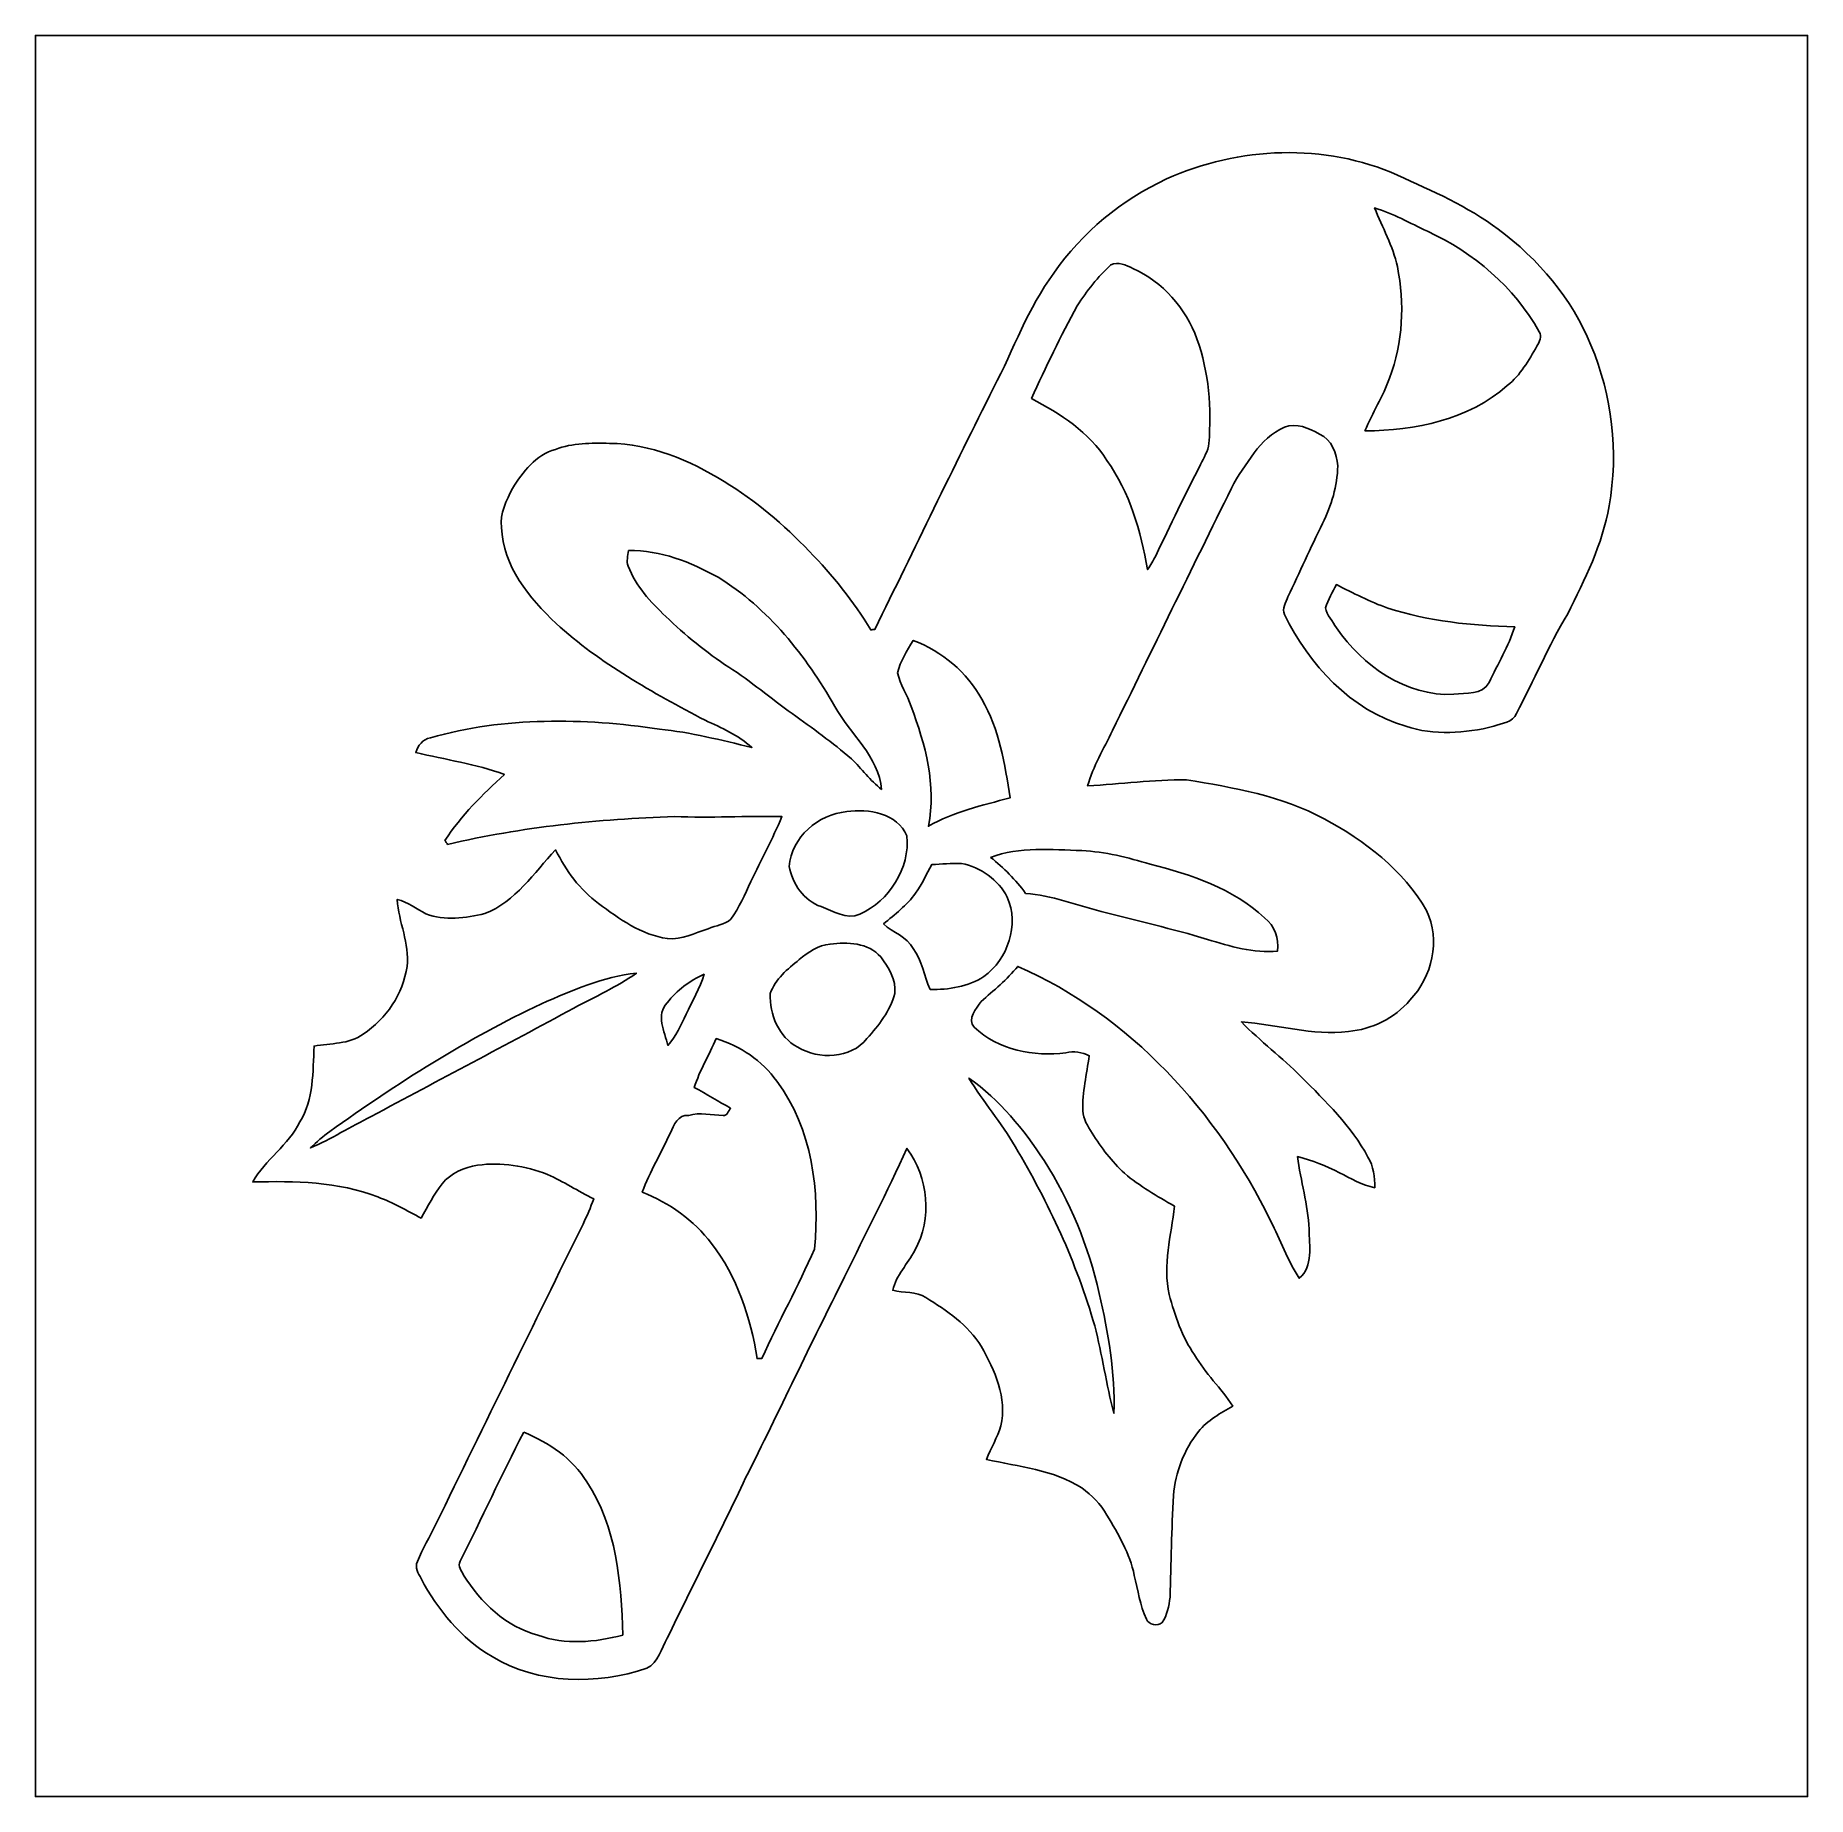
# Model space of a CAD drawing. Header units: centimetres. Extents: x -16.8 to 16.8, y -16.7 to 16.7.
import ezdxf

# ---------------------------------------------------------------- set-up
doc = ezdxf.new("R2010")
doc.units = ezdxf.units.CM
doc.header["$MEASUREMENT"] = 0
doc.layers.add('Layer 1', color=7, linetype='Continuous')

msp = doc.modelspace()

# ---------------------------------------------------------------- linework, layer by layer
at = {"layer": 'Layer 1', "color": 7}
for points, knots in [([(-16.77458, 16.66875), (-16.77458, 16.66875), (16.77458, 16.66875), (16.77458, 16.66875), (16.77458, 16.66875), (16.77458, 16.66875), (16.77458, -16.66875), (16.77458, -16.66875), (16.77458, -16.66875), (16.77458, -16.66875), (-16.77458, -16.66875), (-16.77458, -16.66875), (-16.77458, -16.66875), (-16.77458, -16.66875), (-16.77458, 16.66875), (-16.77458, 16.66875), (-16.77458, 16.66875), (-16.77458, 16.66875), (-16.77458, 16.66875), (-16.77458, 16.66875)], [0, 0, 0, 0, 0.16666667, 0.16666667, 0.16666667, 0.16666667, 0.33333333, 0.33333333, 0.33333333, 0.33333333, 0.5, 0.5, 0.5, 0.5, 0.66666667, 0.66666667, 0.66666667, 0.66666667, 1, 1, 1, 1]), ([(4.63903, 13.95201), (3.79166, 13.55302), (3.03636, 12.94377), (2.50613, 12.16766), (2.50613, 12.16766), (2.01189, 11.50937), (1.74484, 10.72162), (1.3649, 9.99878), (1.3649, 9.99878), (0.60219, 8.48078), (-0.13794, 6.95113), (-0.88194, 5.42431), (-0.88194, 5.42431), (-0.90135, 5.42255), (-0.94015, 5.41867), (-0.95956, 5.4169), (-0.95956, 5.4169), (-1.28729, 5.95736), (-1.68487, 6.45301), (-2.12619, 6.90492), (-2.12619, 6.90492), (-2.60421, 7.41116), (-3.14043, 7.86589), (-3.73874, 8.2236), (-3.73874, 8.2236), (-4.39103, 8.62718), (-5.13009, 8.94151), (-5.90832, 8.94715), (-5.90832, 8.94715), (-6.25158, 8.95209), (-6.60435, 8.95773), (-6.93032, 8.83356), (-6.93032, 8.83356), (-7.29791, 8.73019), (-7.55262, 8.40916), (-7.74136, 8.09554), (-7.74136, 8.09554), (-7.85389, 7.86694), (-7.9883, 7.62141), (-7.95161, 7.35718), (-7.95161, 7.35718), (-7.92409, 6.62199), (-7.42597, 6.02086), (-6.91762, 5.53579), (-6.91762, 5.53579), (-6.08189, 4.77767), (-5.08882, 4.22522), (-4.09504, 3.70487), (-4.09504, 3.70487), (-3.78425, 3.56306), (-3.46745, 3.42406), (-3.21169, 3.19158), (-3.21169, 3.19158), (-3.79024, 3.3274), (-4.36809, 3.47663), (-4.96147, 3.53871), (-4.96147, 3.53871), (-6.39868, 3.74826), (-7.89058, 3.77331), (-9.29781, 3.37432), (-9.29781, 3.37432), (-9.44069, 3.34257), (-9.53558, 3.2318), (-9.57404, 3.09457), (-9.57404, 3.09457), (-9.01347, 2.9591), (-8.43844, 2.87973), (-7.89481, 2.67758), (-7.89481, 2.67758), (-8.30792, 2.29905), (-8.71502, 1.90535), (-9.02123, 1.43192), (-9.02123, 1.43192), (-9.00889, 1.41252), (-8.98384, 1.37372), (-8.97114, 1.35431), (-8.97114, 1.35431), (-7.56461, 1.6891), (-6.11787, 1.83339), (-4.67501, 1.88172), (-4.67501, 1.88172), (-3.99697, 1.85596), (-3.31964, 1.89512), (-2.64125, 1.88278), (-2.64125, 1.88278), (-2.81658, 1.46262), (-3.04059, 1.06504), (-3.22933, 0.65123), (-3.22933, 0.65123), (-3.34574, 0.40922), (-3.44946, 0.15769), (-3.60962, -0.05927), (-3.60962, -0.05927), (-3.7271, -0.16439), (-3.89714, -0.17956), (-4.03613, -0.24165), (-4.03613, -0.24165), (-4.28907, -0.3175), (-4.53637, -0.45508), (-4.80942, -0.42651), (-4.80942, -0.42651), (-5.30648, -0.35807), (-5.72206, -0.05292), (-6.11505, 0.23495), (-6.11505, 0.23495), (-6.46889, 0.49742), (-6.73206, 0.85866), (-6.92609, 1.2506), (-6.92609, 1.2506), (-7.34025, 0.81986), (-7.68385, 0.27093), (-8.26735, 0.04657), (-8.26735, 0.04657), (-8.63, -0.03951), (-9.02617, -0.09102), (-9.38389, 0.03916), (-9.38389, 0.03916), (-9.56098, 0.13617), (-9.72397, 0.26529), (-9.92364, 0.31256), (-9.92364, 0.31256), (-9.90141, -0.11606), (-9.68657, -0.51894), (-9.73878, -0.95426), (-9.73878, -0.95426), (-9.81851, -1.47426), (-10.12684, -1.94945), (-10.56958, -2.23414), (-10.56958, -2.23414), (-10.83522, -2.43699), (-11.18835, -2.4003), (-11.4995, -2.4638), (-11.4995, -2.4638), (-11.52208, -2.94711), (-11.50726, -3.46851), (-11.76655, -3.89819), (-11.76655, -3.89819), (-11.98668, -4.33705), (-12.42201, -4.60975), (-12.66084, -5.03414), (-12.66084, -5.03414), (-11.86603, -5.01615), (-11.04547, -5.02532), (-10.29406, -5.31883), (-10.29406, -5.31883), (-10.00584, -5.41972), (-9.74443, -5.58024), (-9.47314, -5.71818), (-9.47314, -5.71818), (-9.34614, -5.49875), (-9.23043, -5.27156), (-9.07733, -5.06871), (-9.07733, -5.06871), (-8.91187, -4.86728), (-8.65576, -4.75791), (-8.40317, -4.71876), (-8.40317, -4.71876), (-7.9569, -4.65314), (-7.49759, -4.72934), (-7.08025, -4.89373), (-7.08025, -4.89373), (-6.77757, -5.02461), (-6.50205, -5.20982), (-6.20536, -5.35376), (-6.20536, -5.35376), (-6.26357, -5.51674), (-6.33271, -5.67619), (-6.40821, -5.83177), (-6.40821, -5.83177), (-7.33848, -7.72442), (-8.26946, -9.61672), (-9.19304, -11.51255), (-9.19304, -11.51255), (-9.3091, -11.74962), (-9.44421, -11.97786), (-9.5437, -12.22234), (-9.5437, -12.22234), (-9.60014, -12.33346), (-9.52218, -12.44459), (-9.47526, -12.54266), (-9.47526, -12.54266), (-9.15388, -13.13215), (-8.7189, -13.68037), (-8.12906, -14.01939), (-8.12906, -14.01939), (-7.25382, -14.55032), (-6.14927, -14.55385), (-5.19712, -14.24129), (-5.19712, -14.24129), (-4.98193, -14.12628), (-4.92689, -13.86805), (-4.81224, -13.67261), (-4.81224, -13.67261), (-4.32753, -12.65661), (-3.80824, -11.65719), (-3.32916, -10.63837), (-3.32916, -10.63837), (-2.69487, -9.37436), (-2.09691, -8.09272), (-1.45556, -6.83225), (-1.45556, -6.83225), (-1.06504, -6.02015), (-0.64841, -5.22041), (-0.27517, -4.4002), (-0.27517, -4.4002), (0.12806, -4.94912), (0.21061, -5.72982), (-0.12841, -6.32954), (-0.12841, -6.32954), (-0.25753, -6.58777), (-0.48084, -6.79591), (-0.54434, -7.08589), (-0.54434, -7.08589), (-0.3369, -7.14128), (-0.10336, -7.09542), (0.08149, -7.22383), (0.08149, -7.22383), (0.47942, -7.46478), (0.88159, -7.74347), (1.13136, -8.14599), (1.13136, -8.14599), (1.38571, -8.59931), (1.62348, -9.12107), (1.50495, -9.65341), (1.50495, -9.65341), (1.43545, -9.87284), (1.31445, -10.07145), (1.22978, -10.28524), (1.22978, -10.28524), (1.84009, -10.42882), (2.4959, -10.47715), (3.0353, -10.8271), (3.0353, -10.8271), (3.22227, -10.96857), (3.39796, -11.13261), (3.51084, -11.3411), (3.51084, -11.3411), (3.72428, -11.69952), (3.94441, -12.06782), (4.02908, -12.48198), (4.02908, -12.48198), (4.09928, -12.75891), (4.13456, -13.04854), (4.25803, -13.3096), (4.25803, -13.3096), (4.30777, -13.41649), (4.46581, -13.45424), (4.55718, -13.37698), (4.55718, -13.37698), (4.64961, -13.23305), (4.68665, -13.0616), (4.70464, -12.89403), (4.70464, -12.89403), (4.72652, -12.25268), (4.7311, -11.61062), (4.77167, -10.97033), (4.77167, -10.97033), (4.80413, -10.53147), (4.97099, -10.10426), (5.24404, -9.75995), (5.24404, -9.75995), (5.41267, -9.54229), (5.66279, -9.41493), (5.89386, -9.27594), (5.89386, -9.27594), (5.66984, -8.93939), (5.37386, -8.65717), (5.16749, -8.30827), (5.16749, -8.30827), (4.93183, -7.96502), (4.79637, -7.56497), (4.68877, -7.16633), (4.68877, -7.16633), (4.56247, -6.61), (4.72793, -6.04449), (4.78966, -5.49063), (4.78966, -5.49063), (4.46158, -5.30401), (4.13209, -5.11351), (3.8421, -4.87116), (3.8421, -4.87116), (3.60645, -4.64467), (3.40078, -4.38714), (3.22968, -4.1088), (3.22968, -4.1088), (3.1496, -3.98004), (3.05999, -3.84351), (3.05364, -3.68723), (3.05364, -3.68723), (3.04377, -3.33551), (3.12737, -2.99261), (3.175, -2.64689), (3.175, -2.64689), (3.04024, -2.57316), (2.88466, -2.55552), (2.73403, -2.58798), (2.73403, -2.58798), (2.1269, -2.66735), (1.45274, -2.53929), (0.99942, -2.10432), (0.99942, -2.10432), (0.85407, -1.95051), (1.04281, -1.74978), (1.12677, -1.61996), (1.12677, -1.61996), (1.36631, -1.40653), (1.62066, -1.20721), (1.8221, -0.95426), (1.8221, -0.95426), (3.95287, -1.8856), (5.59894, -3.70487), (6.60964, -5.77074), (6.60964, -5.77074), (6.79873, -6.12951), (6.92467, -6.52039), (7.15292, -6.85871), (7.15292, -6.85871), (7.41715, -6.63046), (7.34236, -6.23499), (7.33672, -5.92949), (7.33672, -5.92949), (7.32155, -5.46171), (7.17338, -5.01474), (7.12047, -4.5533), (7.12047, -4.5533), (7.39457, -4.62527), (7.65845, -4.73287), (7.91175, -4.85916), (7.91175, -4.85916), (8.12906, -4.96641), (8.34072, -5.09658), (8.58097, -5.14526), (8.58097, -5.14526), (8.58696, -4.94383), (8.55451, -4.73886), (8.45291, -4.56248), (8.45291, -4.56248), (8.13576, -3.97722), (7.6514, -3.51049), (7.1882, -3.04236), (7.1882, -3.04236), (6.82731, -2.67864), (6.41315, -2.37173), (6.05684, -2.00448), (6.05684, -2.00448), (6.73382, -2.04929), (7.39775, -2.27295), (8.08073, -2.18652), (8.08073, -2.18652), (8.52629, -2.14418), (8.95809, -1.93746), (9.24807, -1.59244), (9.24807, -1.59244), (9.66858, -1.15041), (9.83156, -0.46002), (9.56204, 0.10372), (9.56204, 0.10372), (9.11931, 0.86924), (8.39505, 1.4284), (7.62388, 1.83762), (7.62388, 1.83762), (6.82166, 2.27542), (5.90585, 2.42923), (5.01579, 2.57986), (5.01579, 2.57986), (4.39102, 2.58163), (3.76908, 2.49837), (3.14572, 2.46204), (3.14572, 2.46204), (3.24732, 2.83316), (3.45228, 3.16477), (3.61527, 3.51049), (3.61527, 3.51049), (4.36739, 5.03978), (5.11457, 6.57119), (5.86916, 8.09942), (5.86916, 8.09942), (5.98523, 8.3372), (6.14504, 8.55027), (6.29885, 8.76476), (6.29885, 8.76476), (6.44278, 8.97326), (6.63787, 9.14682), (6.86964, 9.25195), (6.86964, 9.25195), (7.10036, 9.34614), (7.3339, 9.23043), (7.53463, 9.12319), (7.53463, 9.12319), (7.76182, 9.01841), (7.86694, 8.75559), (7.88035, 8.51888), (7.88035, 8.51888), (7.87435, 8.13929), (7.76076, 7.76958), (7.59354, 7.43126), (7.59354, 7.43126), (7.36776, 6.97124), (7.1561, 6.50416), (6.93596, 6.04132), (6.93596, 6.04132), (6.90139, 5.93584), (6.82096, 5.81731), (6.87035, 5.70724), (6.87035, 5.70724), (7.33813, 4.75615), (8.12377, 3.89714), (9.16658, 3.59198), (9.16658, 3.59198), (9.70456, 3.41101), (10.29264, 3.45793), (10.83627, 3.59128), (10.83627, 3.59128), (10.98444, 3.65231), (11.19329, 3.66042), (11.26172, 3.83223), (11.26172, 3.83223), (11.59651, 4.45488), (11.86427, 5.11281), (12.23363, 5.71747), (12.23363, 5.71747), (12.55748, 6.37187), (12.89332, 7.03615), (13.01609, 7.76358), (13.01609, 7.76358), (13.20624, 8.7817), (13.06936, 9.85344), (12.6746, 10.80735), (12.6746, 10.80735), (12.30947, 11.68435), (11.68082, 12.4393), (10.91741, 12.99916), (10.91741, 12.99916), (10.33956, 13.4366), (9.66858, 13.7227), (9.01453, 14.02468), (9.01453, 14.02468), (7.63446, 14.63675), (6.00498, 14.56796), (4.63903, 13.95201)], [0, 0, 0, 0, 0.00900901, 0.00900901, 0.00900901, 0.00900901, 0.01801802, 0.01801802, 0.01801802, 0.01801802, 0.02702703, 0.02702703, 0.02702703, 0.02702703, 0.03603604, 0.03603604, 0.03603604, 0.03603604, 0.04504505, 0.04504505, 0.04504505, 0.04504505, 0.05405405, 0.05405405, 0.05405405, 0.05405405, 0.06306306, 0.06306306, 0.06306306, 0.06306306, 0.07207207, 0.07207207, 0.07207207, 0.07207207, 0.08108108, 0.08108108, 0.08108108, 0.08108108, 0.09009009, 0.09009009, 0.09009009, 0.09009009, 0.0990991, 0.0990991, 0.0990991, 0.0990991, 0.10810811, 0.10810811, 0.10810811, 0.10810811, 0.11711712, 0.11711712, 0.11711712, 0.11711712, 0.12612613, 0.12612613, 0.12612613, 0.12612613, 0.13513514, 0.13513514, 0.13513514, 0.13513514, 0.14414414, 0.14414414, 0.14414414, 0.14414414, 0.15315315, 0.15315315, 0.15315315, 0.15315315, 0.16216216, 0.16216216, 0.16216216, 0.16216216, 0.17117117, 0.17117117, 0.17117117, 0.17117117, 0.18018018, 0.18018018, 0.18018018, 0.18018018, 0.18918919, 0.18918919, 0.18918919, 0.18918919, 0.1981982, 0.1981982, 0.1981982, 0.1981982, 0.20720721, 0.20720721, 0.20720721, 0.20720721, 0.21621622, 0.21621622, 0.21621622, 0.21621622, 0.22522523, 0.22522523, 0.22522523, 0.22522523, 0.23423423, 0.23423423, 0.23423423, 0.23423423, 0.24324324, 0.24324324, 0.24324324, 0.24324324, 0.25225225, 0.25225225, 0.25225225, 0.25225225, 0.26126126, 0.26126126, 0.26126126, 0.26126126, 0.27027027, 0.27027027, 0.27027027, 0.27027027, 0.27927928, 0.27927928, 0.27927928, 0.27927928, 0.28828829, 0.28828829, 0.28828829, 0.28828829, 0.2972973, 0.2972973, 0.2972973, 0.2972973, 0.30630631, 0.30630631, 0.30630631, 0.30630631, 0.31531532, 0.31531532, 0.31531532, 0.31531532, 0.32432432, 0.32432432, 0.32432432, 0.32432432, 0.33333333, 0.33333333, 0.33333333, 0.33333333, 0.34234234, 0.34234234, 0.34234234, 0.34234234, 0.35135135, 0.35135135, 0.35135135, 0.35135135, 0.36036036, 0.36036036, 0.36036036, 0.36036036, 0.36936937, 0.36936937, 0.36936937, 0.36936937, 0.37837838, 0.37837838, 0.37837838, 0.37837838, 0.38738739, 0.38738739, 0.38738739, 0.38738739, 0.3963964, 0.3963964, 0.3963964, 0.3963964, 0.40540541, 0.40540541, 0.40540541, 0.40540541, 0.41441441, 0.41441441, 0.41441441, 0.41441441, 0.42342342, 0.42342342, 0.42342342, 0.42342342, 0.43243243, 0.43243243, 0.43243243, 0.43243243, 0.44144144, 0.44144144, 0.44144144, 0.44144144, 0.45045045, 0.45045045, 0.45045045, 0.45045045, 0.45945946, 0.45945946, 0.45945946, 0.45945946, 0.46846847, 0.46846847, 0.46846847, 0.46846847, 0.47747748, 0.47747748, 0.47747748, 0.47747748, 0.48648649, 0.48648649, 0.48648649, 0.48648649, 0.4954955, 0.4954955, 0.4954955, 0.4954955, 0.5045045, 0.5045045, 0.5045045, 0.5045045, 0.51351351, 0.51351351, 0.51351351, 0.51351351, 0.52252252, 0.52252252, 0.52252252, 0.52252252, 0.53153153, 0.53153153, 0.53153153, 0.53153153, 0.54054054, 0.54054054, 0.54054054, 0.54054054, 0.54954955, 0.54954955, 0.54954955, 0.54954955, 0.55855856, 0.55855856, 0.55855856, 0.55855856, 0.56756757, 0.56756757, 0.56756757, 0.56756757, 0.57657658, 0.57657658, 0.57657658, 0.57657658, 0.58558559, 0.58558559, 0.58558559, 0.58558559, 0.59459459, 0.59459459, 0.59459459, 0.59459459, 0.6036036, 0.6036036, 0.6036036, 0.6036036, 0.61261261, 0.61261261, 0.61261261, 0.61261261, 0.62162162, 0.62162162, 0.62162162, 0.62162162, 0.63063063, 0.63063063, 0.63063063, 0.63063063, 0.63963964, 0.63963964, 0.63963964, 0.63963964, 0.64864865, 0.64864865, 0.64864865, 0.64864865, 0.65765766, 0.65765766, 0.65765766, 0.65765766, 0.66666667, 0.66666667, 0.66666667, 0.66666667, 0.67567568, 0.67567568, 0.67567568, 0.67567568, 0.68468468, 0.68468468, 0.68468468, 0.68468468, 0.69369369, 0.69369369, 0.69369369, 0.69369369, 0.7027027, 0.7027027, 0.7027027, 0.7027027, 0.71171171, 0.71171171, 0.71171171, 0.71171171, 0.72072072, 0.72072072, 0.72072072, 0.72072072, 0.72972973, 0.72972973, 0.72972973, 0.72972973, 0.73873874, 0.73873874, 0.73873874, 0.73873874, 0.74774775, 0.74774775, 0.74774775, 0.74774775, 0.75675676, 0.75675676, 0.75675676, 0.75675676, 0.76576577, 0.76576577, 0.76576577, 0.76576577, 0.77477477, 0.77477477, 0.77477477, 0.77477477, 0.78378378, 0.78378378, 0.78378378, 0.78378378, 0.79279279, 0.79279279, 0.79279279, 0.79279279, 0.8018018, 0.8018018, 0.8018018, 0.8018018, 0.81081081, 0.81081081, 0.81081081, 0.81081081, 0.81981982, 0.81981982, 0.81981982, 0.81981982, 0.82882883, 0.82882883, 0.82882883, 0.82882883, 0.83783784, 0.83783784, 0.83783784, 0.83783784, 0.84684685, 0.84684685, 0.84684685, 0.84684685, 0.85585586, 0.85585586, 0.85585586, 0.85585586, 0.86486486, 0.86486486, 0.86486486, 0.86486486, 0.87387387, 0.87387387, 0.87387387, 0.87387387, 0.88288288, 0.88288288, 0.88288288, 0.88288288, 0.89189189, 0.89189189, 0.89189189, 0.89189189, 0.9009009, 0.9009009, 0.9009009, 0.9009009, 0.90990991, 0.90990991, 0.90990991, 0.90990991, 0.91891892, 0.91891892, 0.91891892, 0.91891892, 0.92792793, 0.92792793, 0.92792793, 0.92792793, 0.93693694, 0.93693694, 0.93693694, 0.93693694, 0.94594595, 0.94594595, 0.94594595, 0.94594595, 0.95495495, 0.95495495, 0.95495495, 0.95495495, 0.96396396, 0.96396396, 0.96396396, 0.96396396, 0.97297297, 0.97297297, 0.97297297, 0.97297297, 0.98198198, 0.98198198, 0.98198198, 0.98198198, 1, 1, 1, 1]), ([(8.57744, 13.40273), (8.93127, 13.30466), (9.24525, 13.11275), (9.57721, 12.96247), (9.57721, 12.96247), (10.45175, 12.55924), (11.22221, 11.90413), (11.69635, 11.05958), (11.69635, 11.05958), (11.75138, 10.96892), (11.69529, 10.86944), (11.65049, 10.7883), (11.65049, 10.7883), (11.49703, 10.51736), (11.33828, 10.23726), (11.09027, 10.04111), (11.09027, 10.04111), (10.35826, 9.39694), (9.34685, 9.1821), (8.39576, 9.18527), (8.39576, 9.18527), (8.53511, 9.52535), (8.74183, 9.83474), (8.86037, 10.18364), (8.86037, 10.18364), (9.11931, 10.8518), (9.14717, 11.59545), (9.00853, 12.29395), (9.00853, 12.29395), (8.92704, 12.68659), (8.72349, 13.03373), (8.57744, 13.40273)], [0, 0, 0, 0, 0.11111111, 0.11111111, 0.11111111, 0.11111111, 0.22222222, 0.22222222, 0.22222222, 0.22222222, 0.33333333, 0.33333333, 0.33333333, 0.33333333, 0.44444444, 0.44444444, 0.44444444, 0.44444444, 0.55555556, 0.55555556, 0.55555556, 0.55555556, 0.66666667, 0.66666667, 0.66666667, 0.66666667, 0.77777778, 0.77777778, 0.77777778, 0.77777778, 1, 1, 1, 1]), ([(3.58387, 12.32676), (3.72216, 12.39344), (3.87667, 12.319), (4.00367, 12.25867), (4.00367, 12.25867), (4.56565, 12.00221), (5.00768, 11.50444), (5.2137, 10.92412), (5.2137, 10.92412), (5.44724, 10.2937), (5.4864, 9.60967), (5.44195, 8.94397), (5.44195, 8.94397), (5.42572, 8.80039), (5.34494, 8.67586), (5.28355, 8.54851), (5.28355, 8.54851), (4.98898, 7.97807), (4.71346, 7.39846), (4.43512, 6.82061), (4.43512, 6.82061), (4.38997, 6.72959), (4.3367, 6.64281), (4.28096, 6.55849), (4.28096, 6.55849), (4.14655, 7.2831), (3.94723, 8.0197), (3.50838, 8.62436), (3.50838, 8.62436), (3.17359, 9.15741), (2.62855, 9.50807), (2.08315, 9.79664), (2.08315, 9.79664), (2.35232, 10.39072), (2.6349, 10.97986), (2.94887, 11.55171), (2.94887, 11.55171), (3.12914, 11.83287), (3.33834, 12.09957), (3.58387, 12.32676)], [0, 0, 0, 0, 0.09090909, 0.09090909, 0.09090909, 0.09090909, 0.18181818, 0.18181818, 0.18181818, 0.18181818, 0.27272727, 0.27272727, 0.27272727, 0.27272727, 0.36363636, 0.36363636, 0.36363636, 0.36363636, 0.45454545, 0.45454545, 0.45454545, 0.45454545, 0.54545455, 0.54545455, 0.54545455, 0.54545455, 0.63636364, 0.63636364, 0.63636364, 0.63636364, 0.72727273, 0.72727273, 0.72727273, 0.72727273, 0.81818182, 0.81818182, 0.81818182, 0.81818182, 1, 1, 1, 1]), ([(-5.54461, 6.91656), (-4.93818, 6.92926), (-4.37268, 6.69854), (-3.85198, 6.41315), (-3.85198, 6.41315), (-2.89983, 5.82718), (-2.18899, 4.92795), (-1.64218, 3.96699), (-1.64218, 3.96699), (-1.35043, 3.44558), (-0.80751, 3.0226), (-0.75777, 2.39571), (-0.75777, 2.39571), (-0.97014, 2.56681), (-1.13383, 2.78589), (-1.32644, 2.97674), (-1.32644, 2.97674), (-1.68557, 3.28119), (-2.06516, 3.55953), (-2.44898, 3.83117), (-2.44898, 3.83117), (-2.85468, 4.11621), (-3.22827, 4.44535), (-3.64808, 4.71064), (-3.64808, 4.71064), (-4.07846, 4.98792), (-4.47216, 5.31813), (-4.84293, 5.66984), (-4.84293, 5.66984), (-5.1248, 5.94713), (-5.41267, 6.24311), (-5.55202, 6.62129), (-5.55202, 6.62129), (-5.59118, 6.71654), (-5.56013, 6.8199), (-5.54461, 6.91656)], [0, 0, 0, 0, 0.1, 0.1, 0.1, 0.1, 0.2, 0.2, 0.2, 0.2, 0.3, 0.3, 0.3, 0.3, 0.4, 0.4, 0.4, 0.4, 0.5, 0.5, 0.5, 0.5, 0.6, 0.6, 0.6, 0.6, 0.7, 0.7, 0.7, 0.7, 0.8, 0.8, 0.8, 0.8, 1, 1, 1, 1]), ([(7.85389, 6.27274), (8.17245, 6.11329), (8.48995, 5.94783), (8.82615, 5.82754), (8.82615, 5.82754), (9.60261, 5.5813), (10.41929, 5.49204), (11.23068, 5.47688), (11.23068, 5.47688), (11.11709, 5.10646), (10.91212, 4.77097), (10.74596, 4.42242), (10.74596, 4.42242), (10.62531, 4.17548), (10.29899, 4.22734), (10.07674, 4.19629), (10.07674, 4.19629), (9.16834, 4.15361), (8.35272, 4.73322), (7.85566, 5.45465), (7.85566, 5.45465), (7.78475, 5.57777), (7.67362, 5.68995), (7.6514, 5.83459), (7.6514, 5.83459), (7.69444, 5.98981), (7.78157, 6.12916), (7.85389, 6.27274)], [0, 0, 0, 0, 0.125, 0.125, 0.125, 0.125, 0.25, 0.25, 0.25, 0.25, 0.375, 0.375, 0.375, 0.375, 0.5, 0.5, 0.5, 0.5, 0.625, 0.625, 0.625, 0.625, 0.75, 0.75, 0.75, 0.75, 1, 1, 1, 1]), ([(-0.15558, 5.21653), (0.38806, 5.00944), (0.86148, 4.61716), (1.13912, 4.10245), (1.13912, 4.10245), (1.47638, 3.53766), (1.57762, 2.87443), (1.67816, 2.23449), (1.67816, 2.23449), (1.14864, 2.09903), (0.61136, 1.96991), (0.13088, 1.69933), (0.13088, 1.69933), (0.28681, 2.46874), (0.07302, 3.24979), (-0.19614, 3.96734), (-0.19614, 3.96734), (-0.26705, 4.185), (-0.40464, 4.37938), (-0.45367, 4.6034), (-0.45367, 4.6034), (-0.40464, 4.82706), (-0.27199, 5.0225), (-0.15558, 5.21653)], [0, 0, 0, 0, 0.14285714, 0.14285714, 0.14285714, 0.14285714, 0.28571429, 0.28571429, 0.28571429, 0.28571429, 0.42857143, 0.42857143, 0.42857143, 0.42857143, 0.57142857, 0.57142857, 0.57142857, 0.57142857, 0.71428571, 0.71428571, 0.71428571, 0.71428571, 1, 1, 1, 1]), ([(-1.41429, 1.9752), (-1.00401, 2.04082), (-0.45967, 1.94204), (-0.27693, 1.52047), (-0.27693, 1.52047), (-0.21484, 0.90734), (-0.60748, 0.27975), (-1.16911, 0.03739), (-1.16911, 0.03739), (-1.41781, -0.08255), (-1.67111, 0.09878), (-1.90077, 0.17745), (-1.90077, 0.17745), (-2.22673, 0.28681), (-2.44052, 0.61383), (-2.50684, 0.93874), (-2.50684, 0.93874), (-2.46698, 1.48837), (-1.95086, 1.92864), (-1.41429, 1.9752)], [0, 0, 0, 0, 0.16666667, 0.16666667, 0.16666667, 0.16666667, 0.33333333, 0.33333333, 0.33333333, 0.33333333, 0.5, 0.5, 0.5, 0.5, 0.66666667, 0.66666667, 0.66666667, 0.66666667, 1, 1, 1, 1]), ([(1.30739, 1.11054), (1.85949, 1.3148), (2.46133, 1.25483), (3.03706, 1.23719), (3.03706, 1.23719), (3.47804, 1.21955), (3.90631, 1.10702), (4.32682, 0.98108), (4.32682, 0.98108), (5.09976, 0.78458), (5.8995, 0.52458), (6.49323, -0.03316), (6.49323, -0.03316), (6.69078, -0.18909), (6.76381, -0.42122), (6.74194, -0.66358), (6.74194, -0.66358), (6.28791, -0.71191), (5.84306, -0.57115), (5.41337, -0.44379), (5.41337, -0.44379), (4.75086, -0.23918), (4.07247, -0.09419), (3.4036, 0.08678), (3.4036, 0.08678), (2.9277, 0.20849), (2.46486, 0.39123), (1.97062, 0.42898), (1.97062, 0.42898), (1.78118, 0.68651), (1.55646, 0.91193), (1.30739, 1.11054)], [0, 0, 0, 0, 0.11111111, 0.11111111, 0.11111111, 0.11111111, 0.22222222, 0.22222222, 0.22222222, 0.22222222, 0.33333333, 0.33333333, 0.33333333, 0.33333333, 0.44444444, 0.44444444, 0.44444444, 0.44444444, 0.55555556, 0.55555556, 0.55555556, 0.55555556, 0.66666667, 0.66666667, 0.66666667, 0.66666667, 0.77777778, 0.77777778, 0.77777778, 0.77777778, 1, 1, 1, 1]), ([(0.19368, 0.97367), (0.38065, 0.98213), (0.56903, 1.00013), (0.75706, 0.99448), (0.75706, 0.99448), (1.1176, 0.92181), (1.45697, 0.68721), (1.62489, 0.35631), (1.62489, 0.35631), (1.85455, -0.16722), (1.63301, -0.81456), (1.18286, -1.14618), (1.18286, -1.14618), (0.88336, -1.33809), (0.51435, -1.39947), (0.16439, -1.38853), (0.16439, -1.38853), (0.04198, -1.13877), (0.01552, -0.8442), (-0.15804, -0.6163), (-0.15804, -0.6163), (-0.27587, -0.38806), (-0.53799, -0.31468), (-0.71861, -0.15099), (-0.71861, -0.15099), (-0.50624, 0.0314), (-0.27376, 0.20038), (-0.11289, 0.43321), (-0.11289, 0.43321), (0.00917, 0.60149), (0.09278, 0.79269), (0.19368, 0.97367)], [0, 0, 0, 0, 0.11111111, 0.11111111, 0.11111111, 0.11111111, 0.22222222, 0.22222222, 0.22222222, 0.22222222, 0.33333333, 0.33333333, 0.33333333, 0.33333333, 0.44444444, 0.44444444, 0.44444444, 0.44444444, 0.55555556, 0.55555556, 0.55555556, 0.55555556, 0.66666667, 0.66666667, 0.66666667, 0.66666667, 0.77777778, 0.77777778, 0.77777778, 0.77777778, 1, 1, 1, 1]), ([(-1.73073, -0.53058), (-1.40547, -0.49107), (-1.00436, -0.50412), (-0.77294, -0.77329), (-0.77294, -0.77329), (-0.62089, -0.9712), (-0.47943, -1.20897), (-0.50341, -1.46897), (-0.50341, -1.46897), (-0.59478, -1.79493), (-0.80998, -2.07081), (-1.03258, -2.31951), (-1.03258, -2.31951), (-1.34056, -2.70581), (-1.93957, -2.7245), (-2.34386, -2.4832), (-2.34386, -2.4832), (-2.70616, -2.29588), (-2.87373, -1.85843), (-2.86491, -1.46967), (-2.86491, -1.46967), (-2.77072, -1.19451), (-2.53153, -1.00224), (-2.31422, -0.82479), (-2.31422, -0.82479), (-2.14877, -0.68086), (-1.95298, -0.55633), (-1.73073, -0.53058)], [0, 0, 0, 0, 0.125, 0.125, 0.125, 0.125, 0.25, 0.25, 0.25, 0.25, 0.375, 0.375, 0.375, 0.375, 0.5, 0.5, 0.5, 0.5, 0.625, 0.625, 0.625, 0.625, 0.75, 0.75, 0.75, 0.75, 1, 1, 1, 1]), ([(-7.19279, -1.66017), (-6.61705, -1.41182), (-6.0265, -1.14759), (-5.39679, -1.08303), (-5.39679, -1.08303), (-5.76792, -1.34267), (-6.18384, -1.52894), (-6.58142, -1.74343), (-6.58142, -1.74343), (-7.8553, -2.43769), (-9.14153, -3.10868), (-10.41929, -3.79483), (-10.41929, -3.79483), (-10.80629, -3.98639), (-11.17177, -4.22169), (-11.5697, -4.39032), (-11.5697, -4.39032), (-11.45328, -4.27778), (-11.33052, -4.17124), (-11.19823, -4.07846), (-11.19823, -4.07846), (-9.93069, -3.1683), (-8.60672, -2.32516), (-7.19279, -1.66017)], [0, 0, 0, 0, 0.14285714, 0.14285714, 0.14285714, 0.14285714, 0.28571429, 0.28571429, 0.28571429, 0.28571429, 0.42857143, 0.42857143, 0.42857143, 0.42857143, 0.57142857, 0.57142857, 0.57142857, 0.57142857, 0.71428571, 0.71428571, 0.71428571, 0.71428571, 1, 1, 1, 1]), ([(-4.81436, -1.64148), (-4.63056, -1.40935), (-4.38714, -1.21991), (-4.1148, -1.10243), (-4.1148, -1.10243), (-4.18994, -1.37125), (-4.34305, -1.60796), (-4.45594, -1.86126), (-4.45594, -1.86126), (-4.55754, -2.06375), (-4.64009, -2.28318), (-4.80095, -2.44828), (-4.80095, -2.44828), (-4.86304, -2.18899), (-5.03308, -1.86761), (-4.81436, -1.64148)], [0, 0, 0, 0, 0.2, 0.2, 0.2, 0.2, 0.4, 0.4, 0.4, 0.4, 0.6, 0.6, 0.6, 0.6, 1, 1, 1, 1]), ([(-3.88444, -2.32057), (-3.43359, -2.4638), (-3.01272, -2.73614), (-2.73967, -3.12808), (-2.73967, -3.12808), (-2.06128, -4.0259), (-1.92476, -5.21794), (-2.02565, -6.3052), (-2.02565, -6.3052), (-2.33645, -7.00476), (-2.70404, -7.67856), (-3.02084, -8.376), (-3.02084, -8.376), (-3.04341, -8.37636), (-3.08892, -8.37636), (-3.1115, -8.37671), (-3.1115, -8.37671), (-3.23533, -7.6013), (-3.48791, -6.82519), (-3.97686, -6.19936), (-3.97686, -6.19936), (-4.30671, -5.75592), (-4.77696, -5.43207), (-5.28673, -5.22746), (-5.28673, -5.22746), (-5.14033, -4.83835), (-4.92584, -4.48098), (-4.75403, -4.10386), (-4.75403, -4.10386), (-4.68171, -3.95887), (-4.6161, -3.75179), (-4.40725, -3.77472), (-4.40725, -3.77472), (-4.191, -3.71369), (-3.97369, -3.76731), (-3.75603, -3.77613), (-3.75603, -3.77613), (-3.67559, -3.78883), (-3.6576, -3.68723), (-3.61491, -3.63961), (-3.61491, -3.63961), (-3.84422, -3.50908), (-4.06718, -3.36762), (-4.30248, -3.24767), (-4.30248, -3.24767), (-4.19876, -2.92347), (-4.02519, -2.6289), (-3.88444, -2.32057)], [0, 0, 0, 0, 0.07692308, 0.07692308, 0.07692308, 0.07692308, 0.15384615, 0.15384615, 0.15384615, 0.15384615, 0.23076923, 0.23076923, 0.23076923, 0.23076923, 0.30769231, 0.30769231, 0.30769231, 0.30769231, 0.38461538, 0.38461538, 0.38461538, 0.38461538, 0.46153846, 0.46153846, 0.46153846, 0.46153846, 0.53846154, 0.53846154, 0.53846154, 0.53846154, 0.61538462, 0.61538462, 0.61538462, 0.61538462, 0.69230769, 0.69230769, 0.69230769, 0.69230769, 0.76923077, 0.76923077, 0.76923077, 0.76923077, 0.84615385, 0.84615385, 0.84615385, 0.84615385, 1, 1, 1, 1]), ([(0.89782, -3.06881), (1.4799, -3.47557), (1.93322, -4.03966), (2.32022, -4.6288), (2.32022, -4.6288), (2.81623, -5.39609), (3.16018, -6.25581), (3.36656, -7.14446), (3.36656, -7.14446), (3.53624, -7.88811), (3.66959, -8.64764), (3.64384, -9.41388), (3.64384, -9.41388), (3.49356, -8.86848), (3.42583, -8.30474), (3.27836, -7.75899), (3.27836, -7.75899), (2.93687, -6.56484), (2.40806, -5.42996), (1.77271, -4.36527), (1.77271, -4.36527), (1.51412, -3.91089), (1.16558, -3.51614), (0.89782, -3.06881)], [0, 0, 0, 0, 0.14285714, 0.14285714, 0.14285714, 0.14285714, 0.28571429, 0.28571429, 0.28571429, 0.28571429, 0.42857143, 0.42857143, 0.42857143, 0.42857143, 0.57142857, 0.57142857, 0.57142857, 0.57142857, 0.71428571, 0.71428571, 0.71428571, 0.71428571, 1, 1, 1, 1]), ([(-7.52898, -9.77406), (-7.0545, -9.96703), (-6.60612, -10.2676), (-6.33695, -10.71245), (-6.33695, -10.71245), (-5.77356, -11.56406), (-5.67937, -12.61921), (-5.65609, -13.61228), (-5.65609, -13.61228), (-6.1789, -13.75092), (-6.74264, -13.79996), (-7.26123, -13.61581), (-7.26123, -13.61581), (-7.86377, -13.45071), (-8.34813, -12.99845), (-8.66881, -12.47599), (-8.66881, -12.47599), (-8.71185, -12.39908), (-8.78381, -12.30771), (-8.73654, -12.21599), (-8.73654, -12.21599), (-8.32485, -11.40707), (-7.95091, -10.57804), (-7.52898, -9.77406)], [0, 0, 0, 0, 0.14285714, 0.14285714, 0.14285714, 0.14285714, 0.28571429, 0.28571429, 0.28571429, 0.28571429, 0.42857143, 0.42857143, 0.42857143, 0.42857143, 0.57142857, 0.57142857, 0.57142857, 0.57142857, 0.71428571, 0.71428571, 0.71428571, 0.71428571, 1, 1, 1, 1])]:
    msp.add_open_spline(points, degree=3, knots=knots, dxfattribs=at)
at = {"layer": 'Layer 1', "color": 251}
for points, knots in [([(4.63903, 13.95201), (6.00498, 14.56796), (7.63446, 14.63675), (9.01453, 14.02468), (9.01453, 14.02468), (9.66858, 13.7227), (10.33956, 13.4366), (10.91741, 12.99916), (10.91741, 12.99916), (11.68082, 12.4393), (12.30947, 11.68435), (12.6746, 10.80735), (12.6746, 10.80735), (13.06936, 9.85344), (13.20624, 8.7817), (13.01609, 7.76358), (13.01609, 7.76358), (12.89332, 7.03615), (12.55748, 6.37187), (12.23363, 5.71747), (12.23363, 5.71747), (11.86427, 5.11281), (11.59651, 4.45488), (11.26172, 3.83223), (11.26172, 3.83223), (11.19329, 3.66042), (10.98444, 3.65231), (10.83627, 3.59128), (10.83627, 3.59128), (10.29264, 3.45793), (9.70456, 3.41101), (9.16658, 3.59198), (9.16658, 3.59198), (8.12377, 3.89714), (7.33813, 4.75615), (6.87035, 5.70724), (6.87035, 5.70724), (6.82096, 5.81731), (6.90139, 5.93584), (6.93596, 6.04132), (6.93596, 6.04132), (7.1561, 6.50416), (7.36776, 6.97124), (7.59354, 7.43126), (7.59354, 7.43126), (7.76076, 7.76958), (7.87435, 8.13929), (7.88035, 8.51888), (7.88035, 8.51888), (7.86694, 8.75559), (7.76182, 9.01841), (7.53463, 9.12319), (7.53463, 9.12319), (7.3339, 9.23043), (7.10036, 9.34614), (6.86964, 9.25195), (6.86964, 9.25195), (6.63787, 9.14682), (6.44278, 8.97326), (6.29885, 8.76476), (6.29885, 8.76476), (6.14504, 8.55027), (5.98523, 8.3372), (5.86916, 8.09942), (5.86916, 8.09942), (5.11457, 6.57119), (4.36739, 5.03978), (3.61527, 3.51049), (3.61527, 3.51049), (3.45228, 3.16477), (3.24732, 2.83316), (3.14572, 2.46204), (3.14572, 2.46204), (3.76908, 2.49837), (4.39102, 2.58163), (5.01579, 2.57986), (5.01579, 2.57986), (5.90585, 2.42923), (6.82166, 2.27542), (7.62388, 1.83762), (7.62388, 1.83762), (8.39505, 1.4284), (9.11931, 0.86924), (9.56204, 0.10372), (9.56204, 0.10372), (9.83156, -0.46002), (9.66858, -1.15041), (9.24807, -1.59244), (9.24807, -1.59244), (8.95809, -1.93746), (8.52629, -2.14418), (8.08073, -2.18652), (8.08073, -2.18652), (7.39775, -2.27295), (6.73382, -2.04929), (6.05684, -2.00448), (6.05684, -2.00448), (6.41315, -2.37173), (6.82731, -2.67864), (7.1882, -3.04236), (7.1882, -3.04236), (7.6514, -3.51049), (8.13576, -3.97722), (8.45291, -4.56248), (8.45291, -4.56248), (8.55451, -4.73886), (8.58696, -4.94383), (8.58097, -5.14526), (8.58097, -5.14526), (8.34072, -5.09658), (8.12906, -4.96641), (7.91175, -4.85916), (7.91175, -4.85916), (7.65845, -4.73287), (7.39457, -4.62527), (7.12047, -4.5533), (7.12047, -4.5533), (7.17338, -5.01474), (7.32155, -5.46171), (7.33672, -5.92949), (7.33672, -5.92949), (7.34236, -6.23499), (7.41715, -6.63046), (7.15292, -6.85871), (7.15292, -6.85871), (6.92467, -6.52039), (6.79873, -6.12951), (6.60964, -5.77074), (6.60964, -5.77074), (5.59894, -3.70487), (3.95287, -1.8856), (1.8221, -0.95426), (1.8221, -0.95426), (1.62066, -1.20721), (1.36631, -1.40653), (1.12677, -1.61996), (1.12677, -1.61996), (1.04281, -1.74978), (0.85407, -1.95051), (0.99942, -2.10432), (0.99942, -2.10432), (1.45274, -2.53929), (2.1269, -2.66735), (2.73403, -2.58798), (2.73403, -2.58798), (2.88466, -2.55552), (3.04024, -2.57316), (3.175, -2.64689), (3.175, -2.64689), (3.12737, -2.99261), (3.04377, -3.33551), (3.05364, -3.68723), (3.05364, -3.68723), (3.05999, -3.84351), (3.1496, -3.98004), (3.22968, -4.1088), (3.22968, -4.1088), (3.40078, -4.38714), (3.60645, -4.64467), (3.8421, -4.87116), (3.8421, -4.87116), (4.13209, -5.11351), (4.46158, -5.30401), (4.78966, -5.49063), (4.78966, -5.49063), (4.72793, -6.04449), (4.56247, -6.61), (4.68877, -7.16633), (4.68877, -7.16633), (4.79637, -7.56497), (4.93183, -7.96502), (5.16749, -8.30827), (5.16749, -8.30827), (5.37386, -8.65717), (5.66984, -8.93939), (5.89386, -9.27594), (5.89386, -9.27594), (5.66279, -9.41493), (5.41267, -9.54229), (5.24404, -9.75995), (5.24404, -9.75995), (4.97099, -10.10426), (4.80413, -10.53147), (4.77167, -10.97033), (4.77167, -10.97033), (4.7311, -11.61062), (4.72652, -12.25268), (4.70464, -12.89403), (4.70464, -12.89403), (4.68665, -13.0616), (4.64961, -13.23305), (4.55718, -13.37698), (4.55718, -13.37698), (4.46581, -13.45424), (4.30777, -13.41649), (4.25803, -13.3096), (4.25803, -13.3096), (4.13456, -13.04854), (4.09928, -12.75891), (4.02908, -12.48198), (4.02908, -12.48198), (3.94441, -12.06782), (3.72428, -11.69952), (3.51084, -11.3411), (3.51084, -11.3411), (3.39796, -11.13261), (3.22227, -10.96857), (3.0353, -10.8271), (3.0353, -10.8271), (2.4959, -10.47715), (1.84009, -10.42882), (1.22978, -10.28524), (1.22978, -10.28524), (1.31445, -10.07145), (1.43545, -9.87284), (1.50495, -9.65341), (1.50495, -9.65341), (1.62348, -9.12107), (1.38571, -8.59931), (1.13136, -8.14599), (1.13136, -8.14599), (0.88159, -7.74347), (0.47942, -7.46478), (0.08149, -7.22383), (0.08149, -7.22383), (-0.10336, -7.09542), (-0.3369, -7.14128), (-0.54434, -7.08589), (-0.54434, -7.08589), (-0.48084, -6.79591), (-0.25753, -6.58777), (-0.12841, -6.32954), (-0.12841, -6.32954), (0.21061, -5.72982), (0.12806, -4.94912), (-0.27517, -4.4002), (-0.27517, -4.4002), (-0.64841, -5.22041), (-1.06504, -6.02015), (-1.45556, -6.83225), (-1.45556, -6.83225), (-2.09691, -8.09272), (-2.69487, -9.37436), (-3.32916, -10.63837), (-3.32916, -10.63837), (-3.80824, -11.65719), (-4.32753, -12.65661), (-4.81224, -13.67261), (-4.81224, -13.67261), (-4.92689, -13.86805), (-4.98193, -14.12628), (-5.19712, -14.24129), (-5.19712, -14.24129), (-6.14927, -14.55385), (-7.25382, -14.55032), (-8.12906, -14.01939), (-8.12906, -14.01939), (-8.7189, -13.68037), (-9.15388, -13.13215), (-9.47526, -12.54266), (-9.47526, -12.54266), (-9.52218, -12.44459), (-9.60014, -12.33346), (-9.5437, -12.22234), (-9.5437, -12.22234), (-9.44421, -11.97786), (-9.3091, -11.74962), (-9.19304, -11.51255), (-9.19304, -11.51255), (-8.26946, -9.61672), (-7.33848, -7.72442), (-6.40821, -5.83177), (-6.40821, -5.83177), (-6.33271, -5.67619), (-6.26357, -5.51674), (-6.20536, -5.35376), (-6.20536, -5.35376), (-6.50205, -5.20982), (-6.77757, -5.02461), (-7.08025, -4.89373), (-7.08025, -4.89373), (-7.49759, -4.72934), (-7.9569, -4.65314), (-8.40317, -4.71876), (-8.40317, -4.71876), (-8.65576, -4.75791), (-8.91187, -4.86728), (-9.07733, -5.06871), (-9.07733, -5.06871), (-9.23043, -5.27156), (-9.34614, -5.49875), (-9.47314, -5.71818), (-9.47314, -5.71818), (-9.74443, -5.58024), (-10.00584, -5.41972), (-10.29406, -5.31883), (-10.29406, -5.31883), (-11.04547, -5.02532), (-11.86603, -5.01615), (-12.66084, -5.03414), (-12.66084, -5.03414), (-12.42201, -4.60975), (-11.98668, -4.33705), (-11.76655, -3.89819), (-11.76655, -3.89819), (-11.50726, -3.46851), (-11.52208, -2.94711), (-11.4995, -2.4638), (-11.4995, -2.4638), (-11.18835, -2.4003), (-10.83522, -2.43699), (-10.56958, -2.23414), (-10.56958, -2.23414), (-10.12684, -1.94945), (-9.81851, -1.47426), (-9.73878, -0.95426), (-9.73878, -0.95426), (-9.68657, -0.51894), (-9.90141, -0.11606), (-9.92364, 0.31256), (-9.92364, 0.31256), (-9.72397, 0.26529), (-9.56098, 0.13617), (-9.38389, 0.03916), (-9.38389, 0.03916), (-9.02617, -0.09102), (-8.63, -0.03951), (-8.26735, 0.04657), (-8.26735, 0.04657), (-7.68385, 0.27093), (-7.34025, 0.81986), (-6.92609, 1.2506), (-6.92609, 1.2506), (-6.73206, 0.85866), (-6.46889, 0.49742), (-6.11505, 0.23495), (-6.11505, 0.23495), (-5.72206, -0.05292), (-5.30648, -0.35807), (-4.80942, -0.42651), (-4.80942, -0.42651), (-4.53637, -0.45508), (-4.28907, -0.3175), (-4.03613, -0.24165), (-4.03613, -0.24165), (-3.89714, -0.17956), (-3.7271, -0.16439), (-3.60962, -0.05927), (-3.60962, -0.05927), (-3.44946, 0.15769), (-3.34574, 0.40922), (-3.22933, 0.65123), (-3.22933, 0.65123), (-3.04059, 1.06504), (-2.81658, 1.46262), (-2.64125, 1.88278), (-2.64125, 1.88278), (-3.31964, 1.89512), (-3.99697, 1.85596), (-4.67501, 1.88172), (-4.67501, 1.88172), (-6.11787, 1.83339), (-7.56461, 1.6891), (-8.97114, 1.35431), (-8.97114, 1.35431), (-8.98384, 1.37372), (-9.00889, 1.41252), (-9.02123, 1.43192), (-9.02123, 1.43192), (-8.71502, 1.90535), (-8.30792, 2.29905), (-7.89481, 2.67758), (-7.89481, 2.67758), (-8.43844, 2.87973), (-9.01347, 2.9591), (-9.57404, 3.09457), (-9.57404, 3.09457), (-9.53558, 3.2318), (-9.44069, 3.34257), (-9.29781, 3.37432), (-9.29781, 3.37432), (-7.89058, 3.77331), (-6.39868, 3.74826), (-4.96147, 3.53871), (-4.96147, 3.53871), (-4.36809, 3.47663), (-3.79024, 3.3274), (-3.21169, 3.19158), (-3.21169, 3.19158), (-3.46745, 3.42406), (-3.78425, 3.56306), (-4.09504, 3.70487), (-4.09504, 3.70487), (-5.08882, 4.22522), (-6.08189, 4.77767), (-6.91762, 5.53579), (-6.91762, 5.53579), (-7.42597, 6.02086), (-7.92409, 6.62199), (-7.95161, 7.35718), (-7.95161, 7.35718), (-7.9883, 7.62141), (-7.85389, 7.86694), (-7.74136, 8.09554), (-7.74136, 8.09554), (-7.55262, 8.40916), (-7.29791, 8.73019), (-6.93032, 8.83356), (-6.93032, 8.83356), (-6.60435, 8.95773), (-6.25158, 8.95209), (-5.90832, 8.94715), (-5.90832, 8.94715), (-5.13009, 8.94151), (-4.39103, 8.62718), (-3.73874, 8.2236), (-3.73874, 8.2236), (-3.14043, 7.86589), (-2.60421, 7.41116), (-2.12619, 6.90492), (-2.12619, 6.90492), (-1.68487, 6.45301), (-1.28729, 5.95736), (-0.95956, 5.4169), (-0.95956, 5.4169), (-0.94015, 5.41867), (-0.90135, 5.42255), (-0.88194, 5.42431), (-0.88194, 5.42431), (-0.13794, 6.95113), (0.60219, 8.48078), (1.3649, 9.99878), (1.3649, 9.99878), (1.74484, 10.72162), (2.01189, 11.50937), (2.50613, 12.16766), (2.50613, 12.16766), (3.03636, 12.94377), (3.79166, 13.55302), (4.63903, 13.95201), (4.63903, 13.95201), (4.63903, 13.95201), (4.63903, 13.95201), (4.63903, 13.95201)], [0, 0, 0, 0, 0.00892857, 0.00892857, 0.00892857, 0.00892857, 0.01785714, 0.01785714, 0.01785714, 0.01785714, 0.02678571, 0.02678571, 0.02678571, 0.02678571, 0.03571429, 0.03571429, 0.03571429, 0.03571429, 0.04464286, 0.04464286, 0.04464286, 0.04464286, 0.05357143, 0.05357143, 0.05357143, 0.05357143, 0.0625, 0.0625, 0.0625, 0.0625, 0.07142857, 0.07142857, 0.07142857, 0.07142857, 0.08035714, 0.08035714, 0.08035714, 0.08035714, 0.08928571, 0.08928571, 0.08928571, 0.08928571, 0.09821429, 0.09821429, 0.09821429, 0.09821429, 0.10714286, 0.10714286, 0.10714286, 0.10714286, 0.11607143, 0.11607143, 0.11607143, 0.11607143, 0.125, 0.125, 0.125, 0.125, 0.13392857, 0.13392857, 0.13392857, 0.13392857, 0.14285714, 0.14285714, 0.14285714, 0.14285714, 0.15178571, 0.15178571, 0.15178571, 0.15178571, 0.16071429, 0.16071429, 0.16071429, 0.16071429, 0.16964286, 0.16964286, 0.16964286, 0.16964286, 0.17857143, 0.17857143, 0.17857143, 0.17857143, 0.1875, 0.1875, 0.1875, 0.1875, 0.19642857, 0.19642857, 0.19642857, 0.19642857, 0.20535714, 0.20535714, 0.20535714, 0.20535714, 0.21428571, 0.21428571, 0.21428571, 0.21428571, 0.22321429, 0.22321429, 0.22321429, 0.22321429, 0.23214286, 0.23214286, 0.23214286, 0.23214286, 0.24107143, 0.24107143, 0.24107143, 0.24107143, 0.25, 0.25, 0.25, 0.25, 0.25892857, 0.25892857, 0.25892857, 0.25892857, 0.26785714, 0.26785714, 0.26785714, 0.26785714, 0.27678571, 0.27678571, 0.27678571, 0.27678571, 0.28571429, 0.28571429, 0.28571429, 0.28571429, 0.29464286, 0.29464286, 0.29464286, 0.29464286, 0.30357143, 0.30357143, 0.30357143, 0.30357143, 0.3125, 0.3125, 0.3125, 0.3125, 0.32142857, 0.32142857, 0.32142857, 0.32142857, 0.33035714, 0.33035714, 0.33035714, 0.33035714, 0.33928571, 0.33928571, 0.33928571, 0.33928571, 0.34821429, 0.34821429, 0.34821429, 0.34821429, 0.35714286, 0.35714286, 0.35714286, 0.35714286, 0.36607143, 0.36607143, 0.36607143, 0.36607143, 0.375, 0.375, 0.375, 0.375, 0.38392857, 0.38392857, 0.38392857, 0.38392857, 0.39285714, 0.39285714, 0.39285714, 0.39285714, 0.40178571, 0.40178571, 0.40178571, 0.40178571, 0.41071429, 0.41071429, 0.41071429, 0.41071429, 0.41964286, 0.41964286, 0.41964286, 0.41964286, 0.42857143, 0.42857143, 0.42857143, 0.42857143, 0.4375, 0.4375, 0.4375, 0.4375, 0.44642857, 0.44642857, 0.44642857, 0.44642857, 0.45535714, 0.45535714, 0.45535714, 0.45535714, 0.46428571, 0.46428571, 0.46428571, 0.46428571, 0.47321429, 0.47321429, 0.47321429, 0.47321429, 0.48214286, 0.48214286, 0.48214286, 0.48214286, 0.49107143, 0.49107143, 0.49107143, 0.49107143, 0.5, 0.5, 0.5, 0.5, 0.50892857, 0.50892857, 0.50892857, 0.50892857, 0.51785714, 0.51785714, 0.51785714, 0.51785714, 0.52678571, 0.52678571, 0.52678571, 0.52678571, 0.53571429, 0.53571429, 0.53571429, 0.53571429, 0.54464286, 0.54464286, 0.54464286, 0.54464286, 0.55357143, 0.55357143, 0.55357143, 0.55357143, 0.5625, 0.5625, 0.5625, 0.5625, 0.57142857, 0.57142857, 0.57142857, 0.57142857, 0.58035714, 0.58035714, 0.58035714, 0.58035714, 0.58928571, 0.58928571, 0.58928571, 0.58928571, 0.59821429, 0.59821429, 0.59821429, 0.59821429, 0.60714286, 0.60714286, 0.60714286, 0.60714286, 0.61607143, 0.61607143, 0.61607143, 0.61607143, 0.625, 0.625, 0.625, 0.625, 0.63392857, 0.63392857, 0.63392857, 0.63392857, 0.64285714, 0.64285714, 0.64285714, 0.64285714, 0.65178571, 0.65178571, 0.65178571, 0.65178571, 0.66071429, 0.66071429, 0.66071429, 0.66071429, 0.66964286, 0.66964286, 0.66964286, 0.66964286, 0.67857143, 0.67857143, 0.67857143, 0.67857143, 0.6875, 0.6875, 0.6875, 0.6875, 0.69642857, 0.69642857, 0.69642857, 0.69642857, 0.70535714, 0.70535714, 0.70535714, 0.70535714, 0.71428571, 0.71428571, 0.71428571, 0.71428571, 0.72321429, 0.72321429, 0.72321429, 0.72321429, 0.73214286, 0.73214286, 0.73214286, 0.73214286, 0.74107143, 0.74107143, 0.74107143, 0.74107143, 0.75, 0.75, 0.75, 0.75, 0.75892857, 0.75892857, 0.75892857, 0.75892857, 0.76785714, 0.76785714, 0.76785714, 0.76785714, 0.77678571, 0.77678571, 0.77678571, 0.77678571, 0.78571429, 0.78571429, 0.78571429, 0.78571429, 0.79464286, 0.79464286, 0.79464286, 0.79464286, 0.80357143, 0.80357143, 0.80357143, 0.80357143, 0.8125, 0.8125, 0.8125, 0.8125, 0.82142857, 0.82142857, 0.82142857, 0.82142857, 0.83035714, 0.83035714, 0.83035714, 0.83035714, 0.83928571, 0.83928571, 0.83928571, 0.83928571, 0.84821429, 0.84821429, 0.84821429, 0.84821429, 0.85714286, 0.85714286, 0.85714286, 0.85714286, 0.86607143, 0.86607143, 0.86607143, 0.86607143, 0.875, 0.875, 0.875, 0.875, 0.88392857, 0.88392857, 0.88392857, 0.88392857, 0.89285714, 0.89285714, 0.89285714, 0.89285714, 0.90178571, 0.90178571, 0.90178571, 0.90178571, 0.91071429, 0.91071429, 0.91071429, 0.91071429, 0.91964286, 0.91964286, 0.91964286, 0.91964286, 0.92857143, 0.92857143, 0.92857143, 0.92857143, 0.9375, 0.9375, 0.9375, 0.9375, 0.94642857, 0.94642857, 0.94642857, 0.94642857, 0.95535714, 0.95535714, 0.95535714, 0.95535714, 0.96428571, 0.96428571, 0.96428571, 0.96428571, 0.97321429, 0.97321429, 0.97321429, 0.97321429, 0.98214286, 0.98214286, 0.98214286, 0.98214286, 1, 1, 1, 1]), ([(8.57744, 13.40273), (8.72349, 13.03373), (8.92704, 12.68659), (9.00853, 12.29395), (9.00853, 12.29395), (9.14717, 11.59545), (9.11931, 10.8518), (8.86037, 10.18364), (8.86037, 10.18364), (8.74183, 9.83474), (8.53511, 9.52535), (8.39576, 9.18527), (8.39576, 9.18527), (9.34685, 9.1821), (10.35826, 9.39694), (11.09027, 10.04111), (11.09027, 10.04111), (11.33828, 10.23726), (11.49703, 10.51736), (11.65049, 10.7883), (11.65049, 10.7883), (11.69529, 10.86944), (11.75138, 10.96892), (11.69635, 11.05958), (11.69635, 11.05958), (11.22221, 11.90413), (10.45175, 12.55924), (9.57721, 12.96247), (9.57721, 12.96247), (9.24525, 13.11275), (8.93127, 13.30466), (8.57744, 13.40273), (8.57744, 13.40273), (8.57744, 13.40273), (8.57744, 13.40273), (8.57744, 13.40273)], [0, 0, 0, 0, 0.1, 0.1, 0.1, 0.1, 0.2, 0.2, 0.2, 0.2, 0.3, 0.3, 0.3, 0.3, 0.4, 0.4, 0.4, 0.4, 0.5, 0.5, 0.5, 0.5, 0.6, 0.6, 0.6, 0.6, 0.7, 0.7, 0.7, 0.7, 0.8, 0.8, 0.8, 0.8, 1, 1, 1, 1]), ([(3.58387, 12.32676), (3.33834, 12.09957), (3.12914, 11.83287), (2.94887, 11.55171), (2.94887, 11.55171), (2.6349, 10.97986), (2.35232, 10.39072), (2.08315, 9.79664), (2.08315, 9.79664), (2.62855, 9.50807), (3.17359, 9.15741), (3.50838, 8.62436), (3.50838, 8.62436), (3.94723, 8.0197), (4.14655, 7.2831), (4.28096, 6.55849), (4.28096, 6.55849), (4.3367, 6.64281), (4.38997, 6.72959), (4.43512, 6.82061), (4.43512, 6.82061), (4.71346, 7.39846), (4.98898, 7.97807), (5.28355, 8.54851), (5.28355, 8.54851), (5.34494, 8.67586), (5.42572, 8.80039), (5.44195, 8.94397), (5.44195, 8.94397), (5.4864, 9.60967), (5.44724, 10.2937), (5.2137, 10.92412), (5.2137, 10.92412), (5.00768, 11.50444), (4.56565, 12.00221), (4.00367, 12.25867), (4.00367, 12.25867), (3.87667, 12.319), (3.72216, 12.39344), (3.58387, 12.32676), (3.58387, 12.32676), (3.58387, 12.32676), (3.58387, 12.32676), (3.58387, 12.32676)], [0, 0, 0, 0, 0.08333333, 0.08333333, 0.08333333, 0.08333333, 0.16666667, 0.16666667, 0.16666667, 0.16666667, 0.25, 0.25, 0.25, 0.25, 0.33333333, 0.33333333, 0.33333333, 0.33333333, 0.41666667, 0.41666667, 0.41666667, 0.41666667, 0.5, 0.5, 0.5, 0.5, 0.58333333, 0.58333333, 0.58333333, 0.58333333, 0.66666667, 0.66666667, 0.66666667, 0.66666667, 0.75, 0.75, 0.75, 0.75, 0.83333333, 0.83333333, 0.83333333, 0.83333333, 1, 1, 1, 1]), ([(-5.54461, 6.91656), (-5.56013, 6.8199), (-5.59118, 6.71654), (-5.55202, 6.62129), (-5.55202, 6.62129), (-5.41267, 6.24311), (-5.1248, 5.94713), (-4.84293, 5.66984), (-4.84293, 5.66984), (-4.47216, 5.31813), (-4.07846, 4.98792), (-3.64808, 4.71064), (-3.64808, 4.71064), (-3.22827, 4.44535), (-2.85468, 4.11621), (-2.44898, 3.83117), (-2.44898, 3.83117), (-2.06516, 3.55953), (-1.68557, 3.28119), (-1.32644, 2.97674), (-1.32644, 2.97674), (-1.13383, 2.78589), (-0.97014, 2.56681), (-0.75777, 2.39571), (-0.75777, 2.39571), (-0.80751, 3.0226), (-1.35043, 3.44558), (-1.64218, 3.96699), (-1.64218, 3.96699), (-2.18899, 4.92795), (-2.89983, 5.82718), (-3.85198, 6.41315), (-3.85198, 6.41315), (-4.37268, 6.69854), (-4.93818, 6.92926), (-5.54461, 6.91656), (-5.54461, 6.91656), (-5.54461, 6.91656), (-5.54461, 6.91656), (-5.54461, 6.91656)], [0, 0, 0, 0, 0.09090909, 0.09090909, 0.09090909, 0.09090909, 0.18181818, 0.18181818, 0.18181818, 0.18181818, 0.27272727, 0.27272727, 0.27272727, 0.27272727, 0.36363636, 0.36363636, 0.36363636, 0.36363636, 0.45454545, 0.45454545, 0.45454545, 0.45454545, 0.54545455, 0.54545455, 0.54545455, 0.54545455, 0.63636364, 0.63636364, 0.63636364, 0.63636364, 0.72727273, 0.72727273, 0.72727273, 0.72727273, 0.81818182, 0.81818182, 0.81818182, 0.81818182, 1, 1, 1, 1]), ([(7.85389, 6.27274), (7.78157, 6.12916), (7.69444, 5.98981), (7.6514, 5.83459), (7.6514, 5.83459), (7.67362, 5.68995), (7.78475, 5.57777), (7.85566, 5.45465), (7.85566, 5.45465), (8.35272, 4.73322), (9.16834, 4.15361), (10.07674, 4.19629), (10.07674, 4.19629), (10.29899, 4.22734), (10.62531, 4.17548), (10.74596, 4.42242), (10.74596, 4.42242), (10.91212, 4.77097), (11.11709, 5.10646), (11.23068, 5.47688), (11.23068, 5.47688), (10.41929, 5.49204), (9.60261, 5.5813), (8.82615, 5.82754), (8.82615, 5.82754), (8.48995, 5.94783), (8.17245, 6.11329), (7.85389, 6.27274), (7.85389, 6.27274), (7.85389, 6.27274), (7.85389, 6.27274), (7.85389, 6.27274)], [0, 0, 0, 0, 0.11111111, 0.11111111, 0.11111111, 0.11111111, 0.22222222, 0.22222222, 0.22222222, 0.22222222, 0.33333333, 0.33333333, 0.33333333, 0.33333333, 0.44444444, 0.44444444, 0.44444444, 0.44444444, 0.55555556, 0.55555556, 0.55555556, 0.55555556, 0.66666667, 0.66666667, 0.66666667, 0.66666667, 0.77777778, 0.77777778, 0.77777778, 0.77777778, 1, 1, 1, 1]), ([(-0.15558, 5.21653), (-0.27199, 5.0225), (-0.40464, 4.82706), (-0.45367, 4.6034), (-0.45367, 4.6034), (-0.40464, 4.37938), (-0.26705, 4.185), (-0.19614, 3.96734), (-0.19614, 3.96734), (0.07302, 3.24979), (0.28681, 2.46874), (0.13088, 1.69933), (0.13088, 1.69933), (0.61136, 1.96991), (1.14864, 2.09903), (1.67816, 2.23449), (1.67816, 2.23449), (1.57762, 2.87443), (1.47638, 3.53766), (1.13912, 4.10245), (1.13912, 4.10245), (0.86148, 4.61716), (0.38806, 5.00944), (-0.15558, 5.21653), (-0.15558, 5.21653), (-0.15558, 5.21653), (-0.15558, 5.21653), (-0.15558, 5.21653)], [0, 0, 0, 0, 0.125, 0.125, 0.125, 0.125, 0.25, 0.25, 0.25, 0.25, 0.375, 0.375, 0.375, 0.375, 0.5, 0.5, 0.5, 0.5, 0.625, 0.625, 0.625, 0.625, 0.75, 0.75, 0.75, 0.75, 1, 1, 1, 1]), ([(-1.41429, 1.9752), (-1.95086, 1.92864), (-2.46698, 1.48837), (-2.50684, 0.93874), (-2.50684, 0.93874), (-2.44052, 0.61383), (-2.22673, 0.28681), (-1.90077, 0.17745), (-1.90077, 0.17745), (-1.67111, 0.09878), (-1.41781, -0.08255), (-1.16911, 0.03739), (-1.16911, 0.03739), (-0.60748, 0.27975), (-0.21484, 0.90734), (-0.27693, 1.52047), (-0.27693, 1.52047), (-0.45967, 1.94204), (-1.00401, 2.04082), (-1.41429, 1.9752), (-1.41429, 1.9752), (-1.41429, 1.9752), (-1.41429, 1.9752), (-1.41429, 1.9752)], [0, 0, 0, 0, 0.14285714, 0.14285714, 0.14285714, 0.14285714, 0.28571429, 0.28571429, 0.28571429, 0.28571429, 0.42857143, 0.42857143, 0.42857143, 0.42857143, 0.57142857, 0.57142857, 0.57142857, 0.57142857, 0.71428571, 0.71428571, 0.71428571, 0.71428571, 1, 1, 1, 1]), ([(1.30739, 1.11054), (1.55646, 0.91193), (1.78118, 0.68651), (1.97062, 0.42898), (1.97062, 0.42898), (2.46486, 0.39123), (2.9277, 0.20849), (3.4036, 0.08678), (3.4036, 0.08678), (4.07247, -0.09419), (4.75086, -0.23918), (5.41337, -0.44379), (5.41337, -0.44379), (5.84306, -0.57115), (6.28791, -0.71191), (6.74194, -0.66358), (6.74194, -0.66358), (6.76381, -0.42122), (6.69078, -0.18909), (6.49323, -0.03316), (6.49323, -0.03316), (5.8995, 0.52458), (5.09976, 0.78458), (4.32682, 0.98108), (4.32682, 0.98108), (3.90631, 1.10702), (3.47804, 1.21955), (3.03706, 1.23719), (3.03706, 1.23719), (2.46133, 1.25483), (1.85949, 1.3148), (1.30739, 1.11054), (1.30739, 1.11054), (1.30739, 1.11054), (1.30739, 1.11054), (1.30739, 1.11054)], [0, 0, 0, 0, 0.1, 0.1, 0.1, 0.1, 0.2, 0.2, 0.2, 0.2, 0.3, 0.3, 0.3, 0.3, 0.4, 0.4, 0.4, 0.4, 0.5, 0.5, 0.5, 0.5, 0.6, 0.6, 0.6, 0.6, 0.7, 0.7, 0.7, 0.7, 0.8, 0.8, 0.8, 0.8, 1, 1, 1, 1]), ([(0.19368, 0.97367), (0.09278, 0.79269), (0.00917, 0.60149), (-0.11289, 0.43321), (-0.11289, 0.43321), (-0.27376, 0.20038), (-0.50624, 0.0314), (-0.71861, -0.15099), (-0.71861, -0.15099), (-0.53799, -0.31468), (-0.27587, -0.38806), (-0.15804, -0.6163), (-0.15804, -0.6163), (0.01552, -0.8442), (0.04198, -1.13877), (0.16439, -1.38853), (0.16439, -1.38853), (0.51435, -1.39947), (0.88336, -1.33809), (1.18286, -1.14618), (1.18286, -1.14618), (1.63301, -0.81456), (1.85455, -0.16722), (1.62489, 0.35631), (1.62489, 0.35631), (1.45697, 0.68721), (1.1176, 0.92181), (0.75706, 0.99448), (0.75706, 0.99448), (0.56903, 1.00013), (0.38065, 0.98213), (0.19368, 0.97367), (0.19368, 0.97367), (0.19368, 0.97367), (0.19368, 0.97367), (0.19368, 0.97367)], [0, 0, 0, 0, 0.1, 0.1, 0.1, 0.1, 0.2, 0.2, 0.2, 0.2, 0.3, 0.3, 0.3, 0.3, 0.4, 0.4, 0.4, 0.4, 0.5, 0.5, 0.5, 0.5, 0.6, 0.6, 0.6, 0.6, 0.7, 0.7, 0.7, 0.7, 0.8, 0.8, 0.8, 0.8, 1, 1, 1, 1]), ([(-1.73073, -0.53058), (-1.95298, -0.55633), (-2.14877, -0.68086), (-2.31422, -0.82479), (-2.31422, -0.82479), (-2.53153, -1.00224), (-2.77072, -1.19451), (-2.86491, -1.46967), (-2.86491, -1.46967), (-2.87373, -1.85843), (-2.70616, -2.29588), (-2.34386, -2.4832), (-2.34386, -2.4832), (-1.93957, -2.7245), (-1.34056, -2.70581), (-1.03258, -2.31951), (-1.03258, -2.31951), (-0.80998, -2.07081), (-0.59478, -1.79493), (-0.50341, -1.46897), (-0.50341, -1.46897), (-0.47943, -1.20897), (-0.62089, -0.9712), (-0.77294, -0.77329), (-0.77294, -0.77329), (-1.00436, -0.50412), (-1.40547, -0.49107), (-1.73073, -0.53058), (-1.73073, -0.53058), (-1.73073, -0.53058), (-1.73073, -0.53058), (-1.73073, -0.53058)], [0, 0, 0, 0, 0.11111111, 0.11111111, 0.11111111, 0.11111111, 0.22222222, 0.22222222, 0.22222222, 0.22222222, 0.33333333, 0.33333333, 0.33333333, 0.33333333, 0.44444444, 0.44444444, 0.44444444, 0.44444444, 0.55555556, 0.55555556, 0.55555556, 0.55555556, 0.66666667, 0.66666667, 0.66666667, 0.66666667, 0.77777778, 0.77777778, 0.77777778, 0.77777778, 1, 1, 1, 1]), ([(-7.19279, -1.66017), (-8.60672, -2.32516), (-9.93069, -3.1683), (-11.19823, -4.07846), (-11.19823, -4.07846), (-11.33052, -4.17124), (-11.45328, -4.27778), (-11.5697, -4.39032), (-11.5697, -4.39032), (-11.17177, -4.22169), (-10.80629, -3.98639), (-10.41929, -3.79483), (-10.41929, -3.79483), (-9.14153, -3.10868), (-7.8553, -2.43769), (-6.58142, -1.74343), (-6.58142, -1.74343), (-6.18384, -1.52894), (-5.76792, -1.34267), (-5.39679, -1.08303), (-5.39679, -1.08303), (-6.0265, -1.14759), (-6.61705, -1.41182), (-7.19279, -1.66017), (-7.19279, -1.66017), (-7.19279, -1.66017), (-7.19279, -1.66017), (-7.19279, -1.66017)], [0, 0, 0, 0, 0.125, 0.125, 0.125, 0.125, 0.25, 0.25, 0.25, 0.25, 0.375, 0.375, 0.375, 0.375, 0.5, 0.5, 0.5, 0.5, 0.625, 0.625, 0.625, 0.625, 0.75, 0.75, 0.75, 0.75, 1, 1, 1, 1]), ([(-4.81436, -1.64148), (-5.03308, -1.86761), (-4.86304, -2.18899), (-4.80095, -2.44828), (-4.80095, -2.44828), (-4.64009, -2.28318), (-4.55754, -2.06375), (-4.45594, -1.86126), (-4.45594, -1.86126), (-4.34305, -1.60796), (-4.18994, -1.37125), (-4.1148, -1.10243), (-4.1148, -1.10243), (-4.38714, -1.21991), (-4.63056, -1.40935), (-4.81436, -1.64148), (-4.81436, -1.64148), (-4.81436, -1.64148), (-4.81436, -1.64148), (-4.81436, -1.64148)], [0, 0, 0, 0, 0.16666667, 0.16666667, 0.16666667, 0.16666667, 0.33333333, 0.33333333, 0.33333333, 0.33333333, 0.5, 0.5, 0.5, 0.5, 0.66666667, 0.66666667, 0.66666667, 0.66666667, 1, 1, 1, 1]), ([(-3.88444, -2.32057), (-4.02519, -2.6289), (-4.19876, -2.92347), (-4.30248, -3.24767), (-4.30248, -3.24767), (-4.06718, -3.36762), (-3.84422, -3.50908), (-3.61491, -3.63961), (-3.61491, -3.63961), (-3.6576, -3.68723), (-3.67559, -3.78883), (-3.75603, -3.77613), (-3.75603, -3.77613), (-3.97369, -3.76731), (-4.191, -3.71369), (-4.40725, -3.77472), (-4.40725, -3.77472), (-4.6161, -3.75179), (-4.68171, -3.95887), (-4.75403, -4.10386), (-4.75403, -4.10386), (-4.92584, -4.48098), (-5.14033, -4.83835), (-5.28673, -5.22746), (-5.28673, -5.22746), (-4.77696, -5.43207), (-4.30671, -5.75592), (-3.97686, -6.19936), (-3.97686, -6.19936), (-3.48791, -6.82519), (-3.23533, -7.6013), (-3.1115, -8.37671), (-3.1115, -8.37671), (-3.08892, -8.37636), (-3.04341, -8.37636), (-3.02084, -8.376), (-3.02084, -8.376), (-2.70404, -7.67856), (-2.33645, -7.00476), (-2.02565, -6.3052), (-2.02565, -6.3052), (-1.92476, -5.21794), (-2.06128, -4.0259), (-2.73967, -3.12808), (-2.73967, -3.12808), (-3.01272, -2.73614), (-3.43359, -2.4638), (-3.88444, -2.32057), (-3.88444, -2.32057), (-3.88444, -2.32057), (-3.88444, -2.32057), (-3.88444, -2.32057)], [0, 0, 0, 0, 0.07142857, 0.07142857, 0.07142857, 0.07142857, 0.14285714, 0.14285714, 0.14285714, 0.14285714, 0.21428571, 0.21428571, 0.21428571, 0.21428571, 0.28571429, 0.28571429, 0.28571429, 0.28571429, 0.35714286, 0.35714286, 0.35714286, 0.35714286, 0.42857143, 0.42857143, 0.42857143, 0.42857143, 0.5, 0.5, 0.5, 0.5, 0.57142857, 0.57142857, 0.57142857, 0.57142857, 0.64285714, 0.64285714, 0.64285714, 0.64285714, 0.71428571, 0.71428571, 0.71428571, 0.71428571, 0.78571429, 0.78571429, 0.78571429, 0.78571429, 0.85714286, 0.85714286, 0.85714286, 0.85714286, 1, 1, 1, 1]), ([(0.89782, -3.06881), (1.16558, -3.51614), (1.51412, -3.91089), (1.77271, -4.36527), (1.77271, -4.36527), (2.40806, -5.42996), (2.93687, -6.56484), (3.27836, -7.75899), (3.27836, -7.75899), (3.42583, -8.30474), (3.49356, -8.86848), (3.64384, -9.41388), (3.64384, -9.41388), (3.66959, -8.64764), (3.53624, -7.88811), (3.36656, -7.14446), (3.36656, -7.14446), (3.16018, -6.25581), (2.81623, -5.39609), (2.32022, -4.6288), (2.32022, -4.6288), (1.93322, -4.03966), (1.4799, -3.47557), (0.89782, -3.06881), (0.89782, -3.06881), (0.89782, -3.06881), (0.89782, -3.06881), (0.89782, -3.06881)], [0, 0, 0, 0, 0.125, 0.125, 0.125, 0.125, 0.25, 0.25, 0.25, 0.25, 0.375, 0.375, 0.375, 0.375, 0.5, 0.5, 0.5, 0.5, 0.625, 0.625, 0.625, 0.625, 0.75, 0.75, 0.75, 0.75, 1, 1, 1, 1]), ([(-7.52898, -9.77406), (-7.95091, -10.57804), (-8.32485, -11.40707), (-8.73654, -12.21599), (-8.73654, -12.21599), (-8.78381, -12.30771), (-8.71185, -12.39908), (-8.66881, -12.47599), (-8.66881, -12.47599), (-8.34813, -12.99845), (-7.86377, -13.45071), (-7.26123, -13.61581), (-7.26123, -13.61581), (-6.74264, -13.79996), (-6.1789, -13.75092), (-5.65609, -13.61228), (-5.65609, -13.61228), (-5.67937, -12.61921), (-5.77356, -11.56406), (-6.33695, -10.71245), (-6.33695, -10.71245), (-6.60612, -10.2676), (-7.0545, -9.96703), (-7.52898, -9.77406)], [0, 0, 0, 0, 0.14285714, 0.14285714, 0.14285714, 0.14285714, 0.28571429, 0.28571429, 0.28571429, 0.28571429, 0.42857143, 0.42857143, 0.42857143, 0.42857143, 0.57142857, 0.57142857, 0.57142857, 0.57142857, 0.71428571, 0.71428571, 0.71428571, 0.71428571, 1, 1, 1, 1])]:
    msp.add_open_spline(points, degree=3, knots=knots, dxfattribs=at)

doc.saveas('drawing.dxf')
